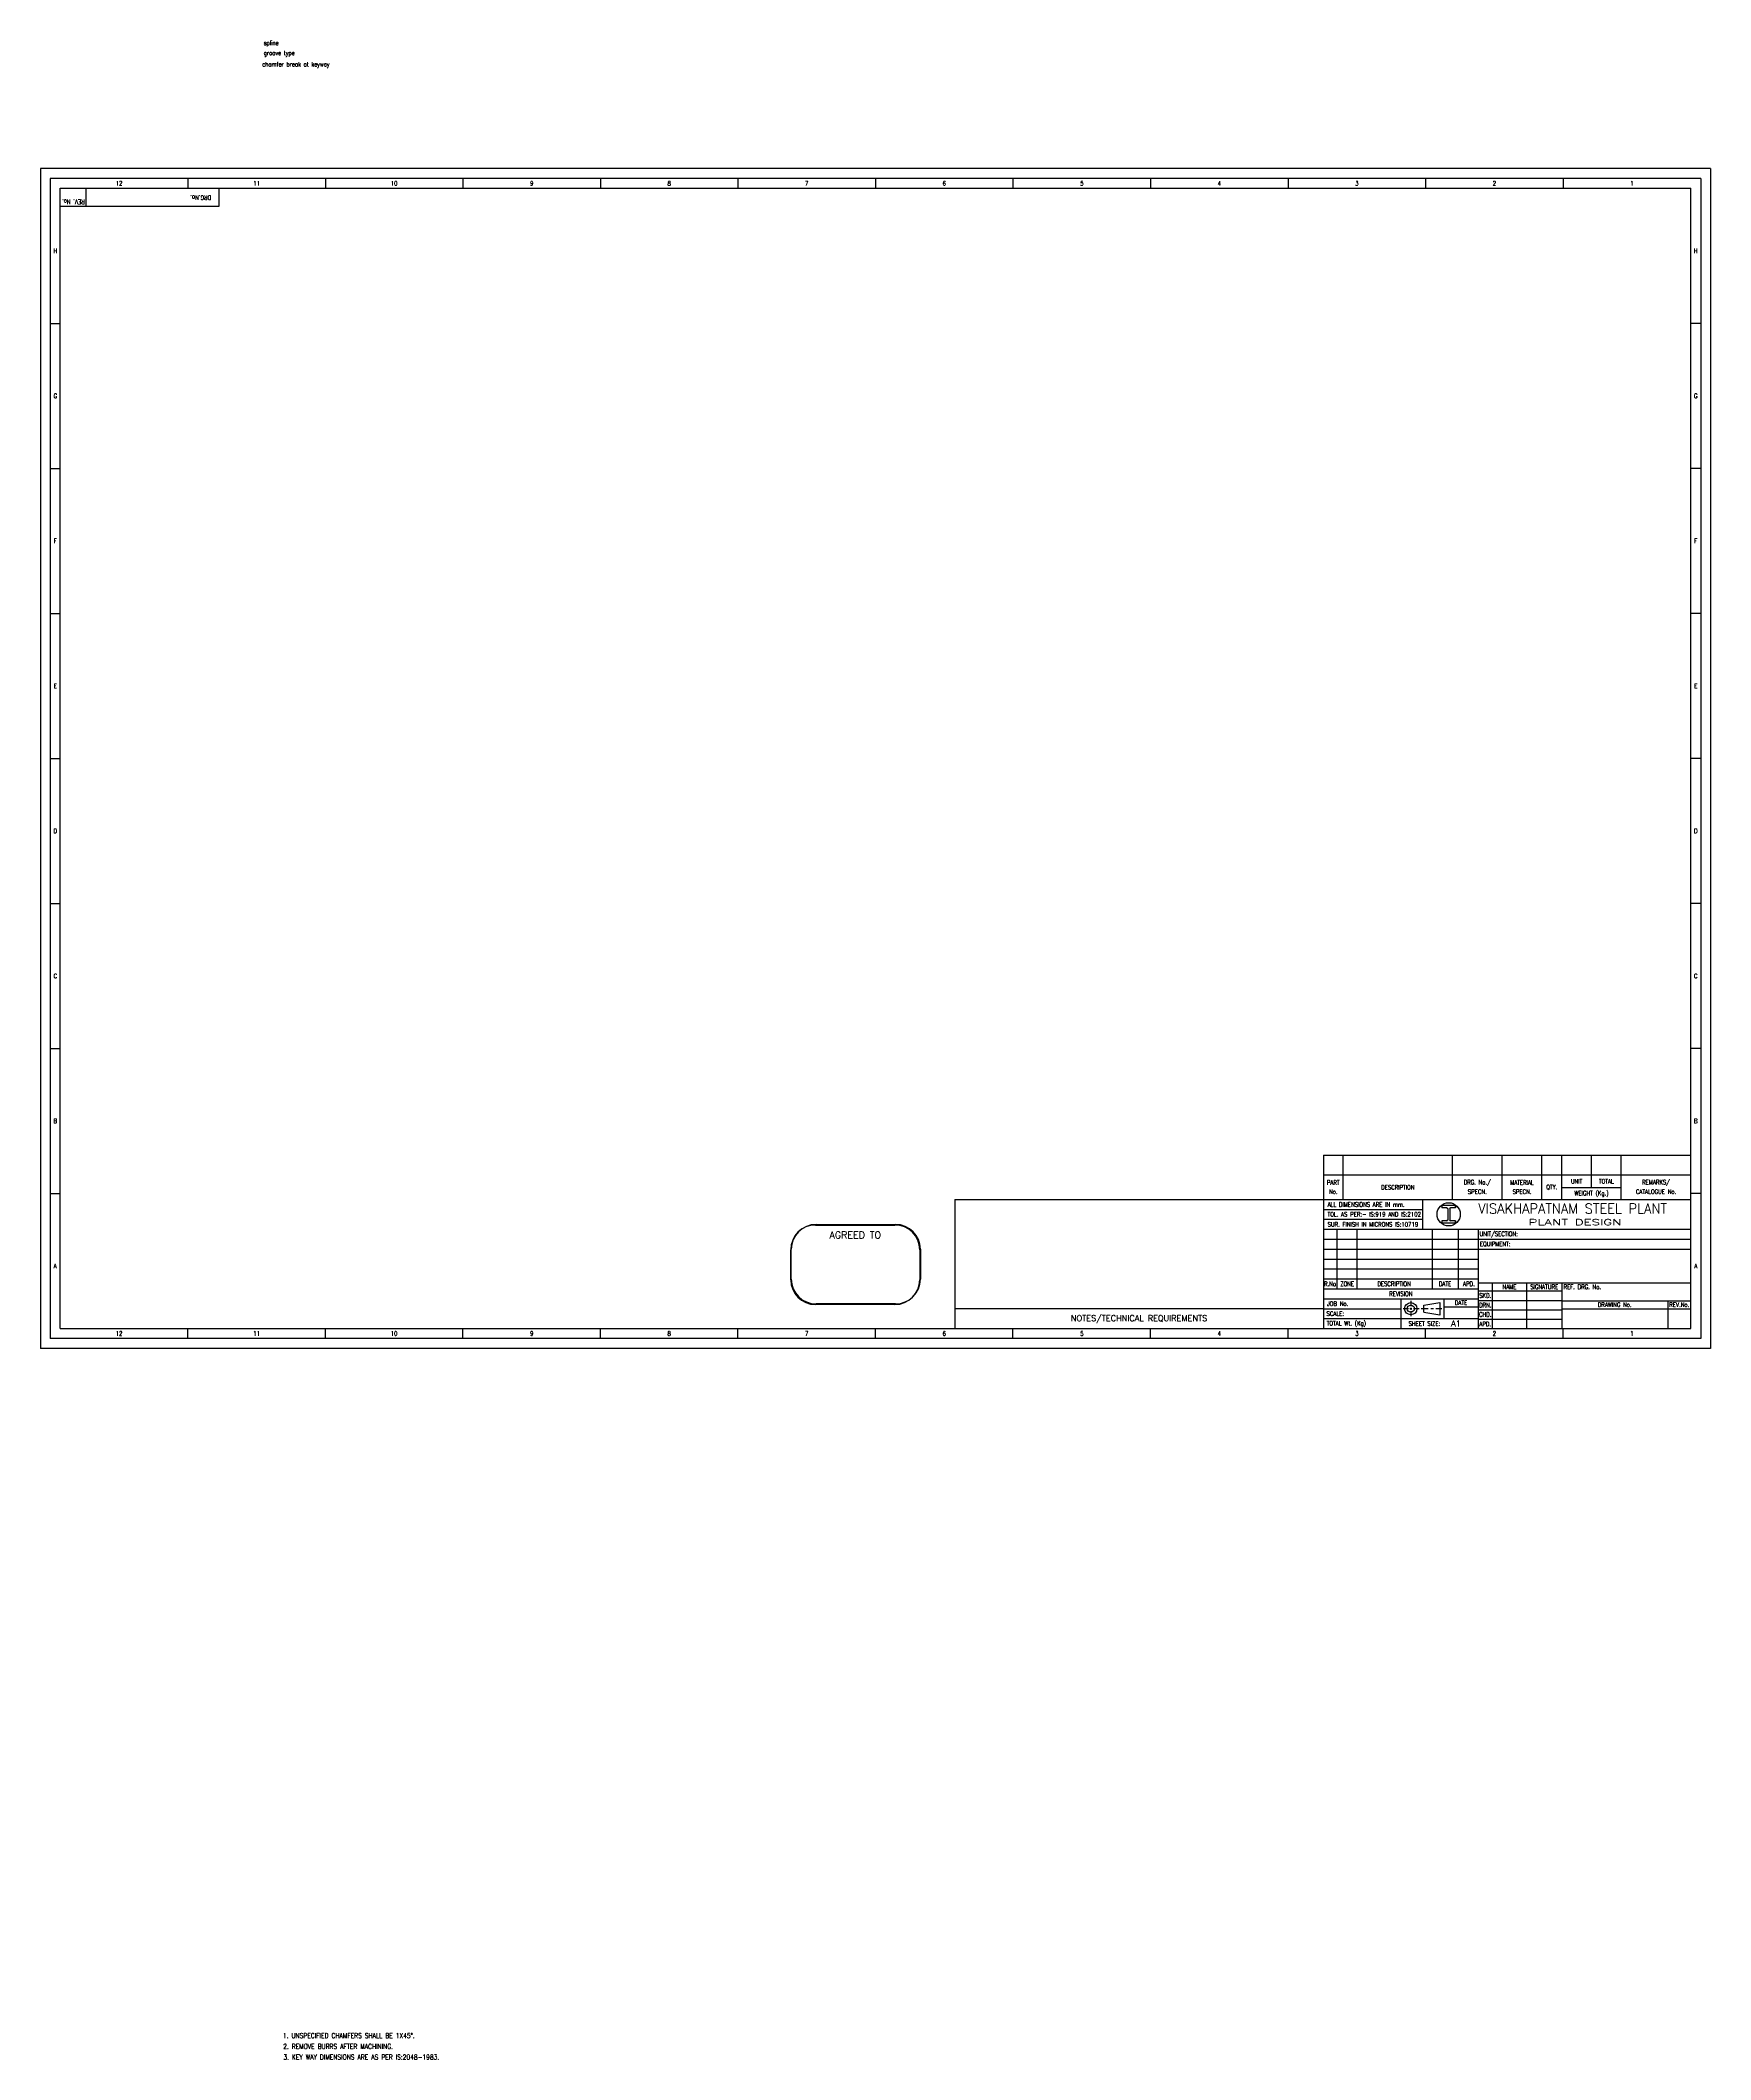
# Model space of a CAD drawing. Extents: x -2528 to 6089, y -2362 to 1067.
# Drawn here: x 407 to 1248, y -2362 to -1346 of the extents above; entities that cross this region are included whole.
import ezdxf
from ezdxf.enums import TextEntityAlignment as Align

# ---------------------------------------------------------------- set-up
doc = ezdxf.new("R2010")
doc.units = 0
doc.header["$LTSCALE"] = 16
doc.header["$MEASUREMENT"] = 0
doc.linetypes.add('C8', pattern=[0.39, 0.3, -0.03, 0.03, -0.03])
doc.layers.get('0').update_dxf_attribs({"linetype": 'CONTINUOUS'})
doc.layers.add('DIM', color=2, linetype='CONTINUOUS')
doc.layers.add('TEXT', color=4, linetype='CONTINUOUS')
doc.styles.add('ROMANS', font='ROMANS.shx', dxfattribs={"width": 0.75, "height": 2.5})
doc.styles.add('ROMANT', font='ROMANT.shx', dxfattribs={"width": 0.75, "height": 2.75})

# ---------------------------------------------------------------- blocks, each defined once
blk = doc.blocks.new('a1')
for p, q in [((1612.7, -1670), (781.7, -1670)), ((781.7, -1670), (781.7, -2254)), ((786.7, -2249), (786.7, -1675)), ((786.7, -1675), (1607.7, -1675)), ((1607.7, -2249), (1607.7, -1675)), ((1612.7, -1670), (1612.7, -2254)), ((1422.7, -2161.7), (1422.7, -2249)), ((1432.7, -2184), (1432.7, -2161.7)), ((1487.7, -2184), (1487.7, -2161.7)), ((1512.7, -2184), (1512.7, -2161.7)), ((1532.7, -2184), (1532.7, -2161.7)), ((1542.7, -2184), (1542.7, -2161.7)), ((1557.7, -2178), (1557.7, -2161.7)), ((1572.7, -2184), (1572.7, -2161.7)), ((1422.7, -2171.7), (1607.7, -2171.7)), ((1237.2, -2184), (1237.2, -2249)), ((1472.7, -2199), (1472.7, -2184)), ((1542.7, -2178), (1572.7, -2178)), ((1167, -2196.9), (1207, -2196.9)), ((1167.3, -2196.6), (1207.3, -2196.6)), ((1429.7, -2229), (1429.7, -2199)), ((1439.7, -2229), (1439.7, -2199)), ((1477.7, -2229), (1477.7, -2199)), ((1490.7, -2229), (1490.7, -2199)), ((1154.5, -2224.4), (1154.5, -2209.4)), ((1154.8, -2224.1), (1154.8, -2209.1)), ((1219.5, -2209.4), (1219.5, -2224.4)), ((1219.8, -2209.1), (1219.8, -2224.1)), ((1507.7, -2226), (1507.7, -2249)), ((1525.2, -2249), (1525.2, -2226)), ((1542.7, -2226), (1542.7, -2249)), ((1422.7, -2229), (1500.7, -2229)), ((1422.7, -2234), (1500.7, -2234)), ((1473.3, -2237.2), (1481.4, -2235.9)), ((1481.4, -2235.9), (1481.4, -2242.2)), ((1483.3, -2234), (1483.3, -2244)), ((1500.7, -2230), (1542.7, -2230)), ((1500.7, -2234.8), (1507.7, -2234.8)), ((1596.2, -2235), (1596.2, -2249)), ((1207, -2236.9), (1167, -2236.9)), ((1207.3, -2236.6), (1167.3, -2236.6)), ((1422.7, -2239), (1237.2, -2239)), ((1473.3, -2240.8), (1473.3, -2237.2)), ((1473.3, -2240.8), (1481.4, -2242.1)), ((1500.7, -2239.5), (1507.7, -2239.5)), ((1500.7, -2244.3), (1507.7, -2244.3)), ((1612.7, -2254), (781.7, -2254)), ((786.7, -2249), (1607.7, -2249))]:
    blk.add_line(p, q)
at = {"color": 7}
for p, q in [((799.7, -1684), (799.7, -1675)), ((866.7, -1684), (866.7, -1675)), ((786.7, -1684), (866.7, -1684))]:
    blk.add_line(p, q, dxfattribs=at)
at = {"color": 2}
for p, q in [((850.9, -1670), (850.9, -1675)), ((920.2, -1670), (920.2, -1675)), ((989.4, -1670), (989.4, -1675)), ((1058.7, -1670), (1058.7, -1675)), ((1127.9, -1670), (1127.9, -1675)), ((1197.2, -1670), (1197.2, -1675)), ((1266.4, -1670), (1266.4, -1675)), ((1335.7, -1670), (1335.7, -1675)), ((1404.9, -1670), (1404.9, -1675)), ((1474.2, -1670), (1474.2, -1675)), ((1543.4, -1670), (1543.4, -1675)), ((781.7, -1743), (786.7, -1743)), ((1612.7, -1743), (1607.7, -1743)), ((781.7, -1816), (786.7, -1816)), ((1612.7, -1816), (1607.7, -1816)), ((781.7, -1889), (786.7, -1889)), ((1612.7, -1889), (1607.7, -1889)), ((781.7, -1962), (786.7, -1962)), ((1612.7, -1962), (1607.7, -1962)), ((781.7, -2035), (786.7, -2035)), ((1612.7, -2035), (1607.7, -2035)), ((781.7, -2108), (786.7, -2108)), ((781.7, -2108), (786.7, -2108)), ((1612.7, -2108), (1607.7, -2108)), ((1612.7, -2108), (1607.7, -2108)), ((1422.7, -2161.7), (1607.7, -2161.7)), ((781.7, -2181), (786.7, -2181)), ((1612.7, -2181), (1607.7, -2181)), ((1422.7, -2239), (1461.7, -2239)), ((1483.3, -2238), (1500.7, -2238)), ((850.9, -2254), (850.9, -2249)), ((920.2, -2254), (920.2, -2249)), ((989.4, -2254), (989.4, -2249)), ((1058.7, -2254), (1058.7, -2249)), ((1127.9, -2254), (1127.9, -2249)), ((1197.2, -2254), (1197.2, -2249)), ((1266.4, -2254), (1266.4, -2249)), ((1335.7, -2254), (1335.7, -2249)), ((1404.9, -2254), (1404.9, -2249)), ((1474.2, -2254), (1474.2, -2249)), ((1543.4, -2254), (1543.4, -2249))]:
    blk.add_line(p, q, dxfattribs=at)
at = {"color": 7, "linetype": 'Continuous'}
for p, q in [((1237.2, -2184), (1422.7, -2184)), ((1422.7, -2184), (1607.7, -2184)), ((1422.7, -2199), (1607.7, -2199)), ((1500.7, -2199), (1500.7, -2249)), ((1500.7, -2209), (1607.7, -2209)), ((1422.7, -2224), (1500.7, -2224)), ((1500.7, -2226), (1607.7, -2226)), ((1461.7, -2234), (1461.7, -2249)), ((1542.7, -2235), (1607.7, -2235)), ((1461.7, -2244), (1500.7, -2244)), ((1542.7, -2239), (1607.7, -2239))]:
    blk.add_line(p, q, dxfattribs=at)
at = {"color": 2, "linetype": 'Continuous'}
for p, q in [((1500.7, -2204), (1607.7, -2204)), ((1422.7, -2244), (1461.7, -2244))]:
    blk.add_line(p, q, dxfattribs=at)
at = {"color": 2, "linetype": 'C8'}
for p, q in [((1466.7, -2235.1), (1466.7, -2237.7)), ((1465.5, -2239), (1462.8, -2239)), ((1467.2, -2239), (1466.2, -2239)), ((1466.7, -2238.5), (1466.7, -2239.5)), ((1466.7, -2240.3), (1466.7, -2242.8)), ((1470.9, -2239), (1468, -2239)), ((1475.5, -2239), (1472, -2239)), ((1482.3, -2239), (1479.3, -2239))]:
    blk.add_line(p, q, dxfattribs=at)
at = {"color": 7}
blk.add_circle((1485.8, -2191.5), 5.85, dxfattribs=at)
for radius in [3.08, 1.8]:
    blk.add_circle((1466.7, -2239), radius)
for centre, start, end in [((1167, -2209.4), 90, 180), ((1167.3, -2209.1), 90, 180), ((1207, -2209.4), 0, 90), ((1207.3, -2209.1), 0, 90), ((1167, -2224.4), 180, 270), ((1167.3, -2224.1), 180, 270), ((1207, -2224.4), 270, 0), ((1207.3, -2224.1), 270, 0)]:
    blk.add_arc(centre, 12.5, start, end)
at = {"layer": 'DIM', "color": 2}
for p, q in [((781.7, -1962), (786.7, -1962)), ((1612.7, -1962), (1607.7, -1962)), ((1422.7, -2189), (1472.7, -2189)), ((1422.7, -2194), (1472.7, -2194)), ((1422.7, -2204), (1500.7, -2204)), ((1422.7, -2209), (1500.7, -2209)), ((1422.7, -2214), (1500.7, -2214)), ((1422.7, -2219), (1500.7, -2219)), ((1507.7, -2234.8), (1542.7, -2234.8)), ((1507.7, -2239.5), (1542.7, -2239.5)), ((1507.7, -2244.3), (1542.7, -2244.3))]:
    blk.add_line(p, q, dxfattribs=at)
at = {"layer": 'DIM', "color": 2, "linetype": 'C8'}
blk.add_line((1478.1, -2239), (1476.8, -2239), dxfattribs=at)
at = {"layer": 'TEXT', "color": 2}
for p, q in [((776.7, -1665), (776.7, -2259)), ((1617.7, -1665), (776.7, -1665)), ((1617.7, -1665), (1617.7, -2259)), ((1617.7, -2259), (776.7, -2259))]:
    blk.add_line(p, q, dxfattribs=at)
at = {"layer": 'TEXT', "color": 7}
for p, q in [((1489.2, -2187), (1482.3, -2187)), ((1482.3, -2187), (1482.3, -2188.3)), ((1484.8, -2188.3), (1482.3, -2188.3)), ((1482.3, -2194.8), (1482.3, -2196)), ((1484.8, -2194.8), (1482.3, -2194.8)), ((1485.3, -2188.6), (1485.3, -2194.5)), ((1486.3, -2188.6), (1486.3, -2194.5)), ((1489.2, -2188.3), (1486.7, -2188.3)), ((1489.2, -2194.8), (1486.7, -2194.8)), ((1489.2, -2187), (1489.2, -2188.2)), ((1489.2, -2188.3), (1489.2, -2187)), ((1489.2, -2194.8), (1489.2, -2196)), ((1489.2, -2196), (1489.2, -2194.9)), ((1489.2, -2196), (1482.3, -2196))]:
    blk.add_line(p, q, dxfattribs=at)
for centre, start, end in [((1484.8, -2188.7), 0, 90), ((1484.8, -2194.3), 270, 0), ((1486.7, -2188.7), 90, 180), ((1486.7, -2194.3), 180, 270)]:
    blk.add_arc(centre, 0.45, start, end, dxfattribs=at)
at = {"color": 2, "style": 'ROMANS', "width": 0.75}
for s, p in [('12', (816.3, -1672.5)), ('11', (885.6, -1672.5)), ('10', (954.8, -1672.5)), ('9', (1024.1, -1672.5)), ('8', (1093.3, -1672.5)), ('7', (1162.6, -1672.5)), ('6', (1231.8, -1672.5)), ('5', (1301.1, -1672.5)), ('4', (1370.3, -1672.5)), ('3', (1439.6, -1672.5)), ('2', (1508.8, -1672.5)), ('1', (1578.1, -1672.5)), ('H', (784.2, -1706.5)), ('H', (1610.2, -1706.5)), ('G', (784.2, -1779.5)), ('G', (1610.2, -1779.5)), ('F', (784.2, -1852.5)), ('F', (1610.2, -1852.5)), ('E', (784.2, -1925.5)), ('E', (1610.2, -1925.5)), ('D', (784.2, -1998.5)), ('D', (1610.2, -1998.5)), ('C', (784.2, -2071.5)), ('C', (1610.2, -2071.5)), ('B', (784.2, -2144.5)), ('B', (1610.2, -2144.5)), ('EQUIPMENT:', (1509.2, -2206.5)), ('UNIT/SECTION:', (1511, -2201.5)), ('A', (784.2, -2217.5)), ('R.No.', (1426.5, -2226.5)), ('ZONE', (1434.7, -2226.5)), ('DESCRIPTION', (1458.3, -2226.5)), ('DATE', (1484, -2226.5)), ('APD.', (1496, -2226.5)), ('A', (1610.2, -2217.5)), ('JOB No.', (1429.9, -2236.5)), ('SKD.', (1504.2, -2232.4)), ('DRN.', (1504.2, -2237.2)), ('SCALE:', (1428.7, -2241.5)), ('TOTAL Wt. (Kg)', (1434.3, -2246.5)), ('SHEET SIZE:', (1473.6, -2246.5)), ('CHD.', (1504.2, -2241.9)), ('APD.', (1504.2, -2246.7)), ('12', (816.3, -2251.5)), ('11', (885.6, -2251.5)), ('10', (954.8, -2251.5)), ('9', (1024.1, -2251.5)), ('8', (1093.3, -2251.5)), ('7', (1162.6, -2251.5)), ('6', (1231.8, -2251.5)), ('5', (1301.1, -2251.5)), ('4', (1370.3, -2251.5)), ('3', (1439.6, -2251.5)), ('2', (1508.8, -2251.5)), ('1', (1578.1, -2251.5))]:
    blk.add_text(s, height=2.25, dxfattribs=at).set_placement(p, align=Align.MIDDLE)
at = {"style": 'ROMANS', "width": 0.75}
for s, p in [('PART', (1427.7, -2175.5)), ('DRG. No./', (1500.2, -2175.5)), ('MATERIAL', (1522.7, -2175.5)), ('UNIT', (1550.2, -2174.9)), ('TOTAL', (1565.2, -2174.9)), ('REMARKS/', (1590.2, -2175.5)), ('No.', (1427.7, -2180.1)), ('DESCRIPTION', (1460.2, -2177.9)), ('SPECN.', (1500.2, -2180.1)), ('SPECN.', (1522.7, -2180.1)), ('QTY.', (1537.7, -2177.9)), ('WEIGHT (Kg.)', (1557.7, -2181)), ('CATALOGUE No.', (1590.2, -2180.1)), ('REVISION', (1461.7, -2231.5)), ('DATE', (1492, -2236)), ('NAME', (1516.4, -2228)), ('SIGNATURE', (1533.9, -2228)), ('REF. DRG. No.', (1553.1, -2228)), ('DRAWING No.', (1569.4, -2237)), ('REV.No.', (1601.9, -2237))]:
    blk.add_text(s, height=2.25, dxfattribs=at).set_placement(p, align=Align.MIDDLE)
at = {"color": 2, "linetype": 'Continuous', "style": 'ROMANS', "width": 0.75}
blk.add_text('ALL DIMENSIONS ARE IN mm.', height=2.25, dxfattribs=at).set_placement((1424.8, -2187.7))
at = {"color": 2, "style": 'ROMANS', "width": 0.75}
for s, p in [('TOL. AS PER:- IS:919 AND IS:2102', (1424.8, -2192.6)), ('SUR. FINISH IN MICRONS IS:10719', (1424.8, -2197.7))]:
    blk.add_text(s, height=2.25, dxfattribs=at).set_placement(p)
at = {"style": 'ROMANT', "width": 1.338677}
blk.add_text('PLANT DESIGN', height=3, dxfattribs=at).set_placement((1526, -2197), (1572.8, -2197), align=Align.FIT)
at = {"style": 'ROMANT'}
blk.add_text('NOTES/TECHNICAL REQUIREMENTS', height=3, dxfattribs=at).set_placement((1329.9, -2244), align=Align.MIDDLE)
blk.add_text('A1', height=3, dxfattribs=at).set_placement((1487, -2248))
at = {"layer": 'DIM', "color": 7, "style": 'ROMANT'}
blk.add_text('AGREED TO', height=3.5, dxfattribs=at).set_placement((1187, -2201.9), align=Align.MIDDLE)
at = {"layer": 'TEXT', "color": 2, "style": 'ROMANS', "width": 0.75}
for s, p in [('REV. No.', (793.3, -1681.8)), ('DRG.No.', (857.4, -1679.7))]:
    blk.add_text(s, height=2.25, rotation=180, dxfattribs=at).set_placement(p, align=Align.MIDDLE)
at = {"layer": 'TEXT', "color": 7, "style": 'ROMANT', "width": 0.776265}
blk.add_text('VISAKHAPATNAM STEEL PLANT', height=5, dxfattribs=at).set_placement((1500.7, -2191.1), (1595.7, -2191.1), align=Align.FIT)

msp = doc.modelspace()

# ---------------------------------------------------------------- block references
at = {"color": 0}
msp.add_blockref('a1', (-369.6650945, 254.6056709), dxfattribs=at)

# ---------------------------------------------------------------- texts
at = {"color": 6, "style": 'ROMANS', "width": 0.75}
for s, p in [('spline', (519.4615479, -1348.2908521)), ('groove type', (519.4615479, -1353.3934865)), ('chamfer break at keyway', (518.7074564, -1359.1168812))]:
    msp.add_text(s, height=2.25, dxfattribs=at).set_placement(p)
at = {"color": 3, "style": 'ROMANS', "width": 0.75}
msp.add_text('2. REMOVE BURRS AFTER MACHINING.', height=2.5, dxfattribs=at).set_placement((529.2851783, -2357.0448533))
at = {"layer": 'DIM', "color": 3, "style": 'ROMANS', "width": 0.75}
for s, p in [('1. UNSPECIFIED CHAMFERS SHALL BE 1X45%%D.', (529.1398531, -2351.5766272)), ('3. KEY WAY DIMENSIONS ARE AS PER IS:2048-1983.', (529.3883358, -2362.4170532))]:
    msp.add_text(s, height=2.5, dxfattribs=at).set_placement(p)

doc.saveas('drawing.dxf')
